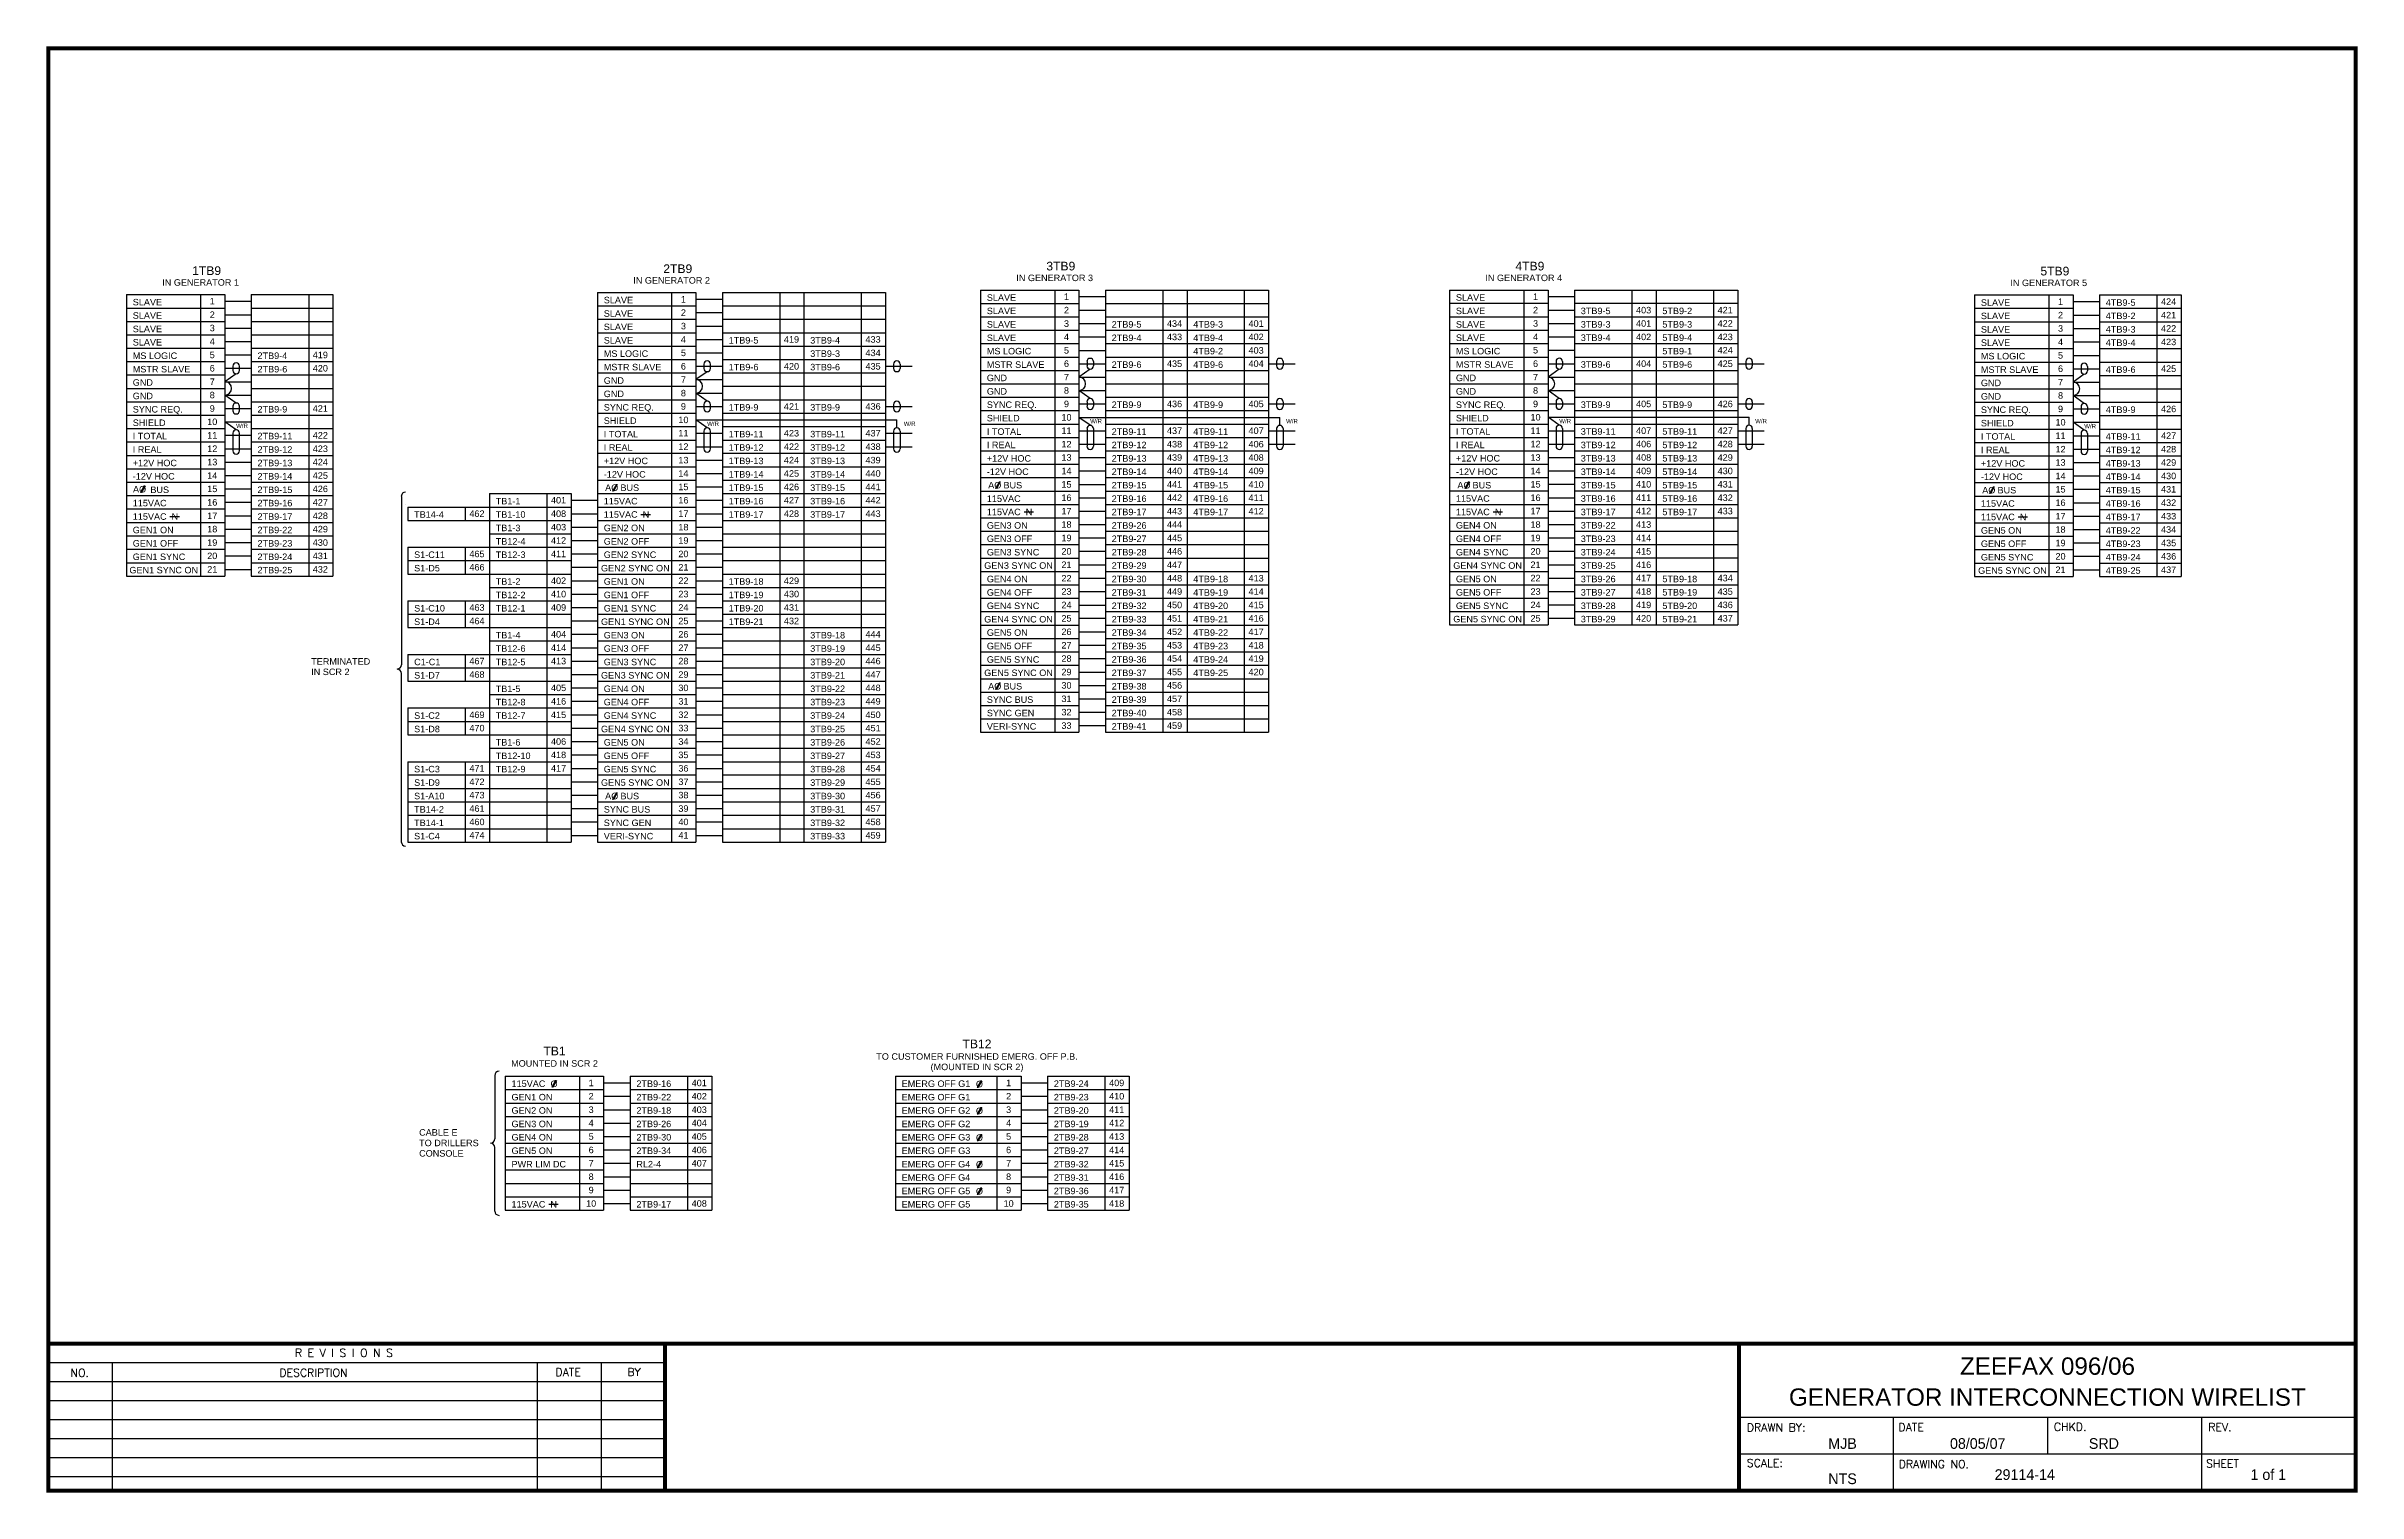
# Model space of a CAD drawing. Extents: x 1.7 to 18.3, y -1.6 to 8.8.
import ezdxf
from ezdxf.enums import TextEntityAlignment as Align

# ---------------------------------------------------------------- set-up
doc = ezdxf.new("R2010")
doc.units = 0
doc.header["$MEASUREMENT"] = 0
doc.layers.get('0').update_dxf_attribs({"linetype": 'CONTINUOUS'})
doc.layers.add('DRAWING', color=7, linetype='CONTINUOUS')
doc.styles.add('A1', font='A1.shx')
doc.styles.add('ROMAND', font='ROMAND.shx')
doc.styles.get("Standard").update_dxf_attribs({"font": 'ARIAL.TTF'})

msp = doc.modelspace()

# ---------------------------------------------------------------- texts
at = {"color": 7}
for s, height, style, p in [('R E V I S I O N S', 0.05763, 'ROMAND', (3.457, -0.643)), ('NO.', 0.0576, 'ROMAND', (1.839, -0.787)), ('DESCRIPTION', 0.05763, 'ROMAND', (3.345, -0.786)), ('DATE', 0.0576, 'ROMAND', (5.335, -0.782)), ('BY', 0.0576, 'ROMAND', (5.853, -0.781)), ('DRAWN BY:', 0.0576, 'ROMAND', (13.922, -1.181)), ('DATE', 0.0576, 'ROMAND', (15.015, -1.179)), ('CHKD.', 0.0576, 'ROMAND', (16.135, -1.176)), ('REV.', 0.0576, 'ROMAND', (17.248, -1.178)), ('MJB', 0.0769, 'A1', (14.509, -1.306)), ('08/05/07', 0.0769, 'A1', (15.386, -1.306)), ('SRD', 0.0769, 'A1', (16.387, -1.306)), ('SCALE:', 0.0576, 'ROMAND', (13.922, -1.437)), ('NTS', 0.0769, 'A1', (14.509, -1.56)), ('DRAWING NO.', 0.05763, 'ROMAND', (15.017, -1.445)), ('29114-14', 0.0769, 'A1', (15.708, -1.53)), ('SHEET', 0.0576, 'ROMAND', (17.232, -1.441)), ('1 of 1', 0.0769, 'A1', (17.552, -1.53))]:
    msp.add_text(s, height=height, dxfattribs=dict(at, style=style)).set_placement(p)
at = {"layer": 'DRAWING', "color": 7}
for s, height, p in [('1TB9', 0.0625, (2.716, 7.153)), ('2TB9', 0.0625, (6.112, 7.167)), ('3TB9', 0.0625, (8.873, 7.186)), ('4TB9', 0.0625, (12.254, 7.186)), ('5TB9', 0.0625, (16.038, 7.15)), ('SLAVE', 0.0469, (8.444, 6.967)), ('SLAVE', 0.0469, (11.825, 6.968)), ('SLAVE', 0.0469, (2.288, 6.934)), ('SLAVE', 0.0469, (2.288, 6.838)), ('SLAVE', 0.0469, (5.683, 6.949)), ('SLAVE', 0.0469, (5.683, 6.852)), ('SLAVE', 0.0469, (8.444, 6.871)), ('SLAVE', 0.0469, (11.825, 6.871)), ('3TB9-5', 0.0469, (12.725, 6.871)), ('5TB9-2', 0.0469, (13.313, 6.871)), ('SLAVE', 0.0469, (15.609, 6.931)), ('SLAVE', 0.0469, (15.609, 6.835)), ('4TB9-5', 0.0469, (16.509, 6.931)), ('4TB9-2', 0.0469, (16.509, 6.835)), ('SLAVE', 0.0469, (2.288, 6.741)), ('SLAVE', 0.0469, (2.288, 6.645)), ('SLAVE', 0.0469, (5.683, 6.756)), ('SLAVE', 0.0469, (5.683, 6.659)), ('1TB9-5', 0.0469, (6.583, 6.659)), ('3TB9-4', 0.0469, (7.171, 6.659)), ('SLAVE', 0.0469, (8.444, 6.774)), ('SLAVE', 0.0469, (8.444, 6.677)), ('2TB9-5', 0.0469, (9.344, 6.774)), ('2TB9-4', 0.0469, (9.344, 6.677)), ('4TB9-3', 0.0469, (9.932, 6.774)), ('4TB9-4', 0.0469, (9.932, 6.677)), ('SLAVE', 0.0469, (11.825, 6.774)), ('SLAVE', 0.0469, (11.825, 6.678)), ('3TB9-3', 0.0469, (12.725, 6.774)), ('3TB9-4', 0.0469, (12.725, 6.678)), ('5TB9-3', 0.0469, (13.313, 6.774)), ('5TB9-4', 0.0469, (13.313, 6.678)), ('SLAVE', 0.0469, (15.609, 6.738)), ('SLAVE', 0.0469, (15.609, 6.642)), ('4TB9-3', 0.0469, (16.509, 6.738)), ('4TB9-4', 0.0469, (16.509, 6.642)), ('MS LOGIC', 0.0469, (2.288, 6.548)), ('MSTR SLAVE', 0.0469, (2.288, 6.451)), ('2TB9-4', 0.0469, (3.187, 6.548)), ('2TB9-6', 0.0469, (3.187, 6.451)), ('MS LOGIC', 0.0469, (5.683, 6.563)), ('MSTR SLAVE', 0.0469, (5.683, 6.466)), ('1TB9-6', 0.0469, (6.583, 6.466)), ('3TB9-3', 0.0469, (7.171, 6.563)), ('3TB9-6', 0.0469, (7.171, 6.466)), ('MS LOGIC', 0.0469, (8.444, 6.581)), ('MSTR SLAVE', 0.0469, (8.444, 6.484)), ('2TB9-6', 0.0469, (9.344, 6.484)), ('4TB9-2', 0.0469, (9.932, 6.581)), ('4TB9-6', 0.0469, (9.932, 6.484)), ('MS LOGIC', 0.0469, (11.825, 6.581)), ('MSTR SLAVE', 0.0469, (11.825, 6.485)), ('3TB9-6', 0.0469, (12.725, 6.485)), ('5TB9-1', 0.0469, (13.313, 6.581)), ('5TB9-6', 0.0469, (13.313, 6.485)), ('MS LOGIC', 0.0469, (15.609, 6.545)), ('GND', 0.0469, (2.288, 6.355)), ('GND', 0.0469, (5.683, 6.369)), ('GND', 0.0469, (8.444, 6.388)), ('GND', 0.0469, (8.444, 6.291)), ('GND', 0.0469, (11.825, 6.388)), ('GND', 0.0469, (11.825, 6.291)), ('GND', 0.0469, (15.609, 6.352)), ('MSTR SLAVE', 0.0469, (15.609, 6.448)), ('4TB9-6', 0.0469, (16.509, 6.448)), ('GND', 0.0469, (2.288, 6.258)), ('SYNC REQ.', 0.0469, (2.288, 6.162)), ('2TB9-9', 0.0469, (3.187, 6.162)), ('GND', 0.0469, (5.683, 6.273)), ('SYNC REQ.', 0.0469, (5.683, 6.176)), ('1TB9-9', 0.0469, (6.583, 6.176)), ('3TB9-9', 0.0469, (7.171, 6.176)), ('SYNC REQ.', 0.0469, (8.444, 6.195)), ('2TB9-9', 0.0469, (9.344, 6.195)), ('4TB9-9', 0.0469, (9.932, 6.195)), ('SYNC REQ.', 0.0469, (11.825, 6.195)), ('3TB9-9', 0.0469, (12.725, 6.195)), ('5TB9-9', 0.0469, (13.313, 6.195)), ('GND', 0.0469, (15.609, 6.255)), ('SYNC REQ.', 0.0469, (15.609, 6.159)), ('4TB9-9', 0.0469, (16.509, 6.159)), ('SHIELD', 0.0469, (2.288, 6.065)), ('I TOTAL', 0.0469, (2.288, 5.969)), ('W/R', 0.0312, (3.033, 6.051)), ('2TB9-11', 0.0469, (3.187, 5.969)), ('SHIELD', 0.0469, (5.683, 6.08)), ('I TOTAL', 0.0469, (5.683, 5.983)), ('W/R', 0.0312, (6.428, 6.066)), ('1TB9-11', 0.0469, (6.583, 5.983)), ('3TB9-11', 0.0469, (7.171, 5.983)), ('W/R', 0.0312, (7.845, 6.066)), ('SHIELD', 0.0469, (8.444, 6.098)), ('I TOTAL', 0.0469, (8.444, 6.001)), ('W/R', 0.0312, (9.189, 6.084)), ('2TB9-11', 0.0469, (9.344, 6.001)), ('4TB9-11', 0.0469, (9.932, 6.001)), ('W/R', 0.0312, (10.601, 6.084)), ('SHIELD', 0.0469, (11.825, 6.098)), ('I TOTAL', 0.0469, (11.825, 6.002)), ('W/R', 0.0312, (12.57, 6.085)), ('3TB9-11', 0.0469, (12.725, 6.002)), ('5TB9-11', 0.0469, (13.313, 6.002)), ('W/R', 0.0312, (13.982, 6.085)), ('SHIELD', 0.0469, (15.609, 6.062)), ('I TOTAL', 0.0469, (15.609, 5.966)), ('W/R', 0.0312, (16.354, 6.048)), ('4TB9-11', 0.0469, (16.509, 5.966)), ('I REAL', 0.0469, (2.288, 5.872)), ('2TB9-12', 0.0469, (3.187, 5.872)), ('+12V HOC', 0.0469, (5.683, 5.79)), ('I REAL', 0.0469, (5.683, 5.887)), ('1TB9-12', 0.0469, (6.583, 5.887)), ('1TB9-13', 0.0469, (6.583, 5.79)), ('3TB9-12', 0.0469, (7.171, 5.887)), ('3TB9-13', 0.0469, (7.171, 5.79)), ('+12V HOC', 0.0469, (8.444, 5.808)), ('I REAL', 0.0469, (8.444, 5.905)), ('2TB9-12', 0.0469, (9.344, 5.905)), ('2TB9-13', 0.0469, (9.344, 5.808)), ('4TB9-12', 0.0469, (9.932, 5.905)), ('4TB9-13', 0.0469, (9.932, 5.808)), ('+12V HOC', 0.0469, (11.825, 5.809)), ('I REAL', 0.0469, (11.825, 5.905)), ('3TB9-12', 0.0469, (12.725, 5.905)), ('3TB9-13', 0.0469, (12.725, 5.809)), ('5TB9-12', 0.0469, (13.313, 5.905)), ('5TB9-13', 0.0469, (13.313, 5.809)), ('I REAL', 0.0469, (15.609, 5.869)), ('4TB9-12', 0.0469, (16.509, 5.869)), ('+12V HOC', 0.0469, (2.288, 5.775)), ('-12V HOC', 0.0469, (2.288, 5.679)), ('2TB9-13', 0.0469, (3.187, 5.775)), ('2TB9-14', 0.0469, (3.187, 5.679)), ('-12V HOC', 0.0469, (5.683, 5.693)), ('1TB9-14', 0.0469, (6.583, 5.693)), ('3TB9-14', 0.0469, (7.171, 5.693)), ('-12V HOC', 0.0469, (8.444, 5.712)), ('2TB9-14', 0.0469, (9.344, 5.712)), ('4TB9-14', 0.0469, (9.932, 5.712)), ('-12V HOC', 0.0469, (11.825, 5.712)), ('3TB9-14', 0.0469, (12.725, 5.712)), ('5TB9-14', 0.0469, (13.313, 5.712)), ('+12V HOC', 0.0469, (15.609, 5.772)), ('-12V HOC', 0.0469, (15.609, 5.676)), ('4TB9-13', 0.0469, (16.509, 5.772)), ('4TB9-14', 0.0469, (16.509, 5.676)), ('115VAC', 0.0469, (2.288, 5.486)), ('BUS', 0.0469, (2.415, 5.582)), ('2TB9-15', 0.0469, (3.187, 5.582)), ('2TB9-16', 0.0469, (3.187, 5.486)), ('TB1-1', 0.0469, (4.904, 5.5)), ('115VAC', 0.0469, (5.683, 5.5)), ('BUS', 0.0469, (5.803, 5.597)), ('1TB9-15', 0.0469, (6.583, 5.597)), ('1TB9-16', 0.0469, (6.583, 5.5)), ('3TB9-15', 0.0469, (7.171, 5.597)), ('3TB9-16', 0.0469, (7.171, 5.5)), ('115VAC', 0.0469, (8.444, 5.518)), ('BUS', 0.0469, (8.564, 5.615)), ('2TB9-15', 0.0469, (9.344, 5.615)), ('2TB9-16', 0.0469, (9.344, 5.518)), ('4TB9-15', 0.0469, (9.932, 5.615)), ('4TB9-16', 0.0469, (9.932, 5.518)), ('115VAC', 0.0469, (11.825, 5.519)), ('BUS', 0.0469, (11.945, 5.615)), ('3TB9-15', 0.0469, (12.725, 5.615)), ('3TB9-16', 0.0469, (12.725, 5.519)), ('5TB9-15', 0.0469, (13.313, 5.615)), ('5TB9-16', 0.0469, (13.313, 5.519)), ('115VAC', 0.0469, (15.609, 5.483)), ('BUS', 0.0469, (15.729, 5.579)), ('4TB9-15', 0.0469, (16.509, 5.579)), ('4TB9-16', 0.0469, (16.509, 5.483)), ('GEN1 ON', 0.0469, (2.288, 5.292)), ('115VAC  N', 0.0469, (2.288, 5.389)), ('2TB9-17', 0.0469, (3.187, 5.389)), ('2TB9-22', 0.0469, (3.187, 5.292)), ('TB14-4', 0.0469, (4.316, 5.404)), ('TB1-10', 0.0469, (4.904, 5.404)), ('TB1-3', 0.0469, (4.904, 5.307)), ('GEN2 ON', 0.0469, (5.683, 5.307)), ('115VAC  N', 0.0469, (5.683, 5.404)), ('1TB9-17', 0.0469, (6.583, 5.404)), ('3TB9-17', 0.0469, (7.171, 5.404)), ('GEN3 ON', 0.0469, (8.444, 5.325)), ('115VAC  N', 0.0469, (8.444, 5.422)), ('2TB9-17', 0.0469, (9.344, 5.422)), ('2TB9-26', 0.0469, (9.344, 5.325)), ('4TB9-17', 0.0469, (9.932, 5.422)), ('GEN4 ON', 0.0469, (11.825, 5.326)), ('115VAC  N', 0.0469, (11.825, 5.422)), ('3TB9-17', 0.0469, (12.725, 5.422)), ('3TB9-22', 0.0469, (12.725, 5.326)), ('5TB9-17', 0.0469, (13.313, 5.422)), ('GEN5 ON', 0.0469, (15.609, 5.289)), ('115VAC  N', 0.0469, (15.609, 5.386)), ('4TB9-17', 0.0469, (16.509, 5.386)), ('4TB9-22', 0.0469, (16.509, 5.289)), ('GEN1 OFF', 0.0469, (2.288, 5.196)), ('2TB9-23', 0.0469, (3.187, 5.196)), ('TB12-4', 0.0469, (4.904, 5.21)), ('GEN2 OFF', 0.0469, (5.683, 5.21)), ('GEN3 OFF', 0.0469, (8.444, 5.229)), ('GEN3 SYNC', 0.0469, (8.444, 5.132)), ('2TB9-27', 0.0469, (9.344, 5.229)), ('2TB9-28', 0.0469, (9.344, 5.132)), ('GEN4 OFF', 0.0469, (11.825, 5.229)), ('GEN4 SYNC', 0.0469, (11.825, 5.132)), ('3TB9-23', 0.0469, (12.725, 5.229)), ('3TB9-24', 0.0469, (12.725, 5.132)), ('GEN5 OFF', 0.0469, (15.609, 5.193)), ('4TB9-23', 0.0469, (16.509, 5.193)), ('GEN1 SYNC ON', 0.04688, (2.264, 5.003)), ('GEN1 SYNC', 0.0469, (2.288, 5.099)), ('2TB9-24', 0.0469, (3.187, 5.099)), ('2TB9-25', 0.0469, (3.187, 5.003)), ('S1-C11', 0.0469, (4.316, 5.114)), ('S1-D5', 0.0469, (4.316, 5.017)), ('TB12-3', 0.0469, (4.904, 5.114)), ('GEN2 SYNC ON', 0.04688, (5.663, 5.017)), ('GEN2 SYNC', 0.0469, (5.683, 5.114)), ('GEN3 SYNC ON', 0.04688, (8.425, 5.036)), ('2TB9-29', 0.0469, (9.344, 5.036)), ('GEN4 SYNC ON', 0.04688, (11.806, 5.036)), ('3TB9-25', 0.0469, (12.725, 5.036)), ('GEN5 SYNC ON', 0.04688, (15.589, 5)), ('GEN5 SYNC', 0.0469, (15.609, 5.096)), ('4TB9-24', 0.0469, (16.509, 5.096)), ('4TB9-25', 0.0469, (16.509, 5)), ('TB1-2', 0.0469, (4.904, 4.921)), ('TB12-2', 0.0469, (4.904, 4.824)), ('GEN1 ON', 0.0469, (5.683, 4.921)), ('GEN1 OFF', 0.0469, (5.683, 4.824)), ('1TB9-18', 0.0469, (6.583, 4.921)), ('1TB9-19', 0.0469, (6.583, 4.824)), ('GEN4 ON', 0.0469, (8.444, 4.939)), ('GEN4 OFF', 0.0469, (8.444, 4.842)), ('2TB9-30', 0.0469, (9.344, 4.939)), ('2TB9-31', 0.0469, (9.344, 4.842)), ('4TB9-18', 0.0469, (9.932, 4.939)), ('4TB9-19', 0.0469, (9.932, 4.842)), ('GEN5 ON', 0.0469, (11.825, 4.939)), ('GEN5 OFF', 0.0469, (11.825, 4.843)), ('3TB9-26', 0.0469, (12.725, 4.939)), ('3TB9-27', 0.0469, (12.725, 4.843)), ('5TB9-18', 0.0469, (13.313, 4.939)), ('5TB9-19', 0.0469, (13.313, 4.843)), ('S1-C10', 0.0469, (4.316, 4.728)), ('S1-D4', 0.0469, (4.316, 4.631)), ('TB12-1', 0.0469, (4.904, 4.728)), ('GEN1 SYNC ON', 0.04688, (5.663, 4.631)), ('GEN1 SYNC', 0.0469, (5.683, 4.728)), ('1TB9-20', 0.0469, (6.583, 4.728)), ('1TB9-21', 0.0469, (6.583, 4.631)), ('GEN4 SYNC ON', 0.04688, (8.425, 4.649)), ('GEN4 SYNC', 0.0469, (8.444, 4.746)), ('2TB9-32', 0.0469, (9.344, 4.746)), ('2TB9-33', 0.0469, (9.344, 4.649)), ('4TB9-20', 0.0469, (9.932, 4.746)), ('4TB9-21', 0.0469, (9.932, 4.649)), ('GEN5 SYNC ON', 0.04688, (11.806, 4.65)), ('GEN5 SYNC', 0.0469, (11.825, 4.746)), ('3TB9-28', 0.0469, (12.725, 4.746)), ('3TB9-29', 0.0469, (12.725, 4.65)), ('5TB9-20', 0.0469, (13.313, 4.746)), ('5TB9-21', 0.0469, (13.313, 4.65)), ('TB1-4', 0.0469, (4.904, 4.534)), ('GEN3 ON', 0.0469, (5.683, 4.534)), ('3TB9-18', 0.0469, (7.171, 4.534)), ('GEN5 ON', 0.0469, (8.444, 4.553)), ('GEN5 OFF', 0.0469, (8.444, 4.456)), ('2TB9-34', 0.0469, (9.344, 4.553)), ('2TB9-35', 0.0469, (9.344, 4.456)), ('4TB9-22', 0.0469, (9.932, 4.553)), ('4TB9-23', 0.0469, (9.932, 4.456)), ('TERMINATED', 0.0469, (3.574, 4.345)), ('C1-C1', 0.0469, (4.316, 4.341)), ('TB12-6', 0.0469, (4.904, 4.438)), ('TB12-5', 0.0469, (4.904, 4.341)), ('GEN3 OFF', 0.0469, (5.683, 4.438)), ('GEN3 SYNC', 0.0469, (5.683, 4.341)), ('3TB9-19', 0.0469, (7.171, 4.438)), ('3TB9-20', 0.0469, (7.171, 4.341)), ('GEN5 SYNC', 0.0469, (8.444, 4.359)), ('2TB9-36', 0.0469, (9.344, 4.359)), ('4TB9-24', 0.0469, (9.932, 4.359)), ('IN SCR 2', 0.0469, (3.574, 4.27)), ('S1-D7', 0.0469, (4.316, 4.245)), ('TB1-5', 0.0469, (4.904, 4.148)), ('GEN3 SYNC ON', 0.04688, (5.663, 4.245)), ('GEN4 ON', 0.0469, (5.683, 4.148)), ('3TB9-21', 0.0469, (7.171, 4.245)), ('3TB9-22', 0.0469, (7.171, 4.148)), ('GEN5 SYNC ON', 0.04688, (8.425, 4.263)), ('BUS', 0.0469, (8.564, 4.166)), ('2TB9-37', 0.0469, (9.344, 4.263)), ('2TB9-38', 0.0469, (9.344, 4.166)), ('4TB9-25', 0.0469, (9.932, 4.263)), ('S1-C2', 0.0469, (4.316, 3.955)), ('TB12-8', 0.0469, (4.904, 4.052)), ('TB12-7', 0.0469, (4.904, 3.955)), ('GEN4 OFF', 0.0469, (5.683, 4.052)), ('GEN4 SYNC', 0.0469, (5.683, 3.955)), ('3TB9-23', 0.0469, (7.171, 4.052)), ('3TB9-24', 0.0469, (7.171, 3.955)), ('SYNC BUS', 0.0469, (8.444, 4.07)), ('SYNC GEN', 0.0469, (8.444, 3.973)), ('2TB9-39', 0.0469, (9.344, 4.07)), ('2TB9-40', 0.0469, (9.344, 3.973)), ('S1-D8', 0.0469, (4.316, 3.858)), ('GEN4 SYNC ON', 0.04688, (5.663, 3.858)), ('3TB9-25', 0.0469, (7.171, 3.858)), ('VERI-SYNC', 0.0469, (8.444, 3.877)), ('2TB9-41', 0.0469, (9.344, 3.877)), ('TB1-6', 0.0469, (4.904, 3.762)), ('TB12-10', 0.0469, (4.904, 3.665)), ('GEN5 ON', 0.0469, (5.683, 3.762)), ('GEN5 OFF', 0.0469, (5.683, 3.665)), ('3TB9-26', 0.0469, (7.171, 3.762)), ('3TB9-27', 0.0469, (7.171, 3.665)), ('S1-C3', 0.0469, (4.316, 3.569)), ('S1-D9', 0.0469, (4.316, 3.472)), ('TB12-9', 0.0469, (4.904, 3.569)), ('GEN5 SYNC ON', 0.04688, (5.663, 3.472)), ('GEN5 SYNC', 0.0469, (5.683, 3.569)), ('3TB9-28', 0.0469, (7.171, 3.569)), ('3TB9-29', 0.0469, (7.171, 3.472)), ('S1-A10', 0.0469, (4.316, 3.375)), ('BUS', 0.0469, (5.803, 3.375)), ('3TB9-30', 0.0469, (7.171, 3.375)), ('TB14-2', 0.0469, (4.316, 3.279)), ('TB14-1', 0.0469, (4.316, 3.182)), ('SYNC BUS', 0.0469, (5.683, 3.279)), ('SYNC GEN', 0.0469, (5.683, 3.182)), ('3TB9-31', 0.0469, (7.171, 3.279)), ('3TB9-32', 0.0469, (7.171, 3.182)), ('S1-C4', 0.0469, (4.316, 3.086)), ('VERI-SYNC', 0.0469, (5.683, 3.086)), ('3TB9-33', 0.0469, (7.171, 3.086)), ('115VAC', 0.0469, (5.018, 1.302)), ('2TB9-16', 0.0469, (5.918, 1.302)), ('EMERG OFF G1', 0.04688, (7.83, 1.302)), ('2TB9-24', 0.0469, (8.927, 1.302)), ('GEN1 ON', 0.0469, (5.018, 1.205)), ('2TB9-22', 0.0469, (5.918, 1.205)), ('EMERG OFF G1', 0.04688, (7.83, 1.205)), ('2TB9-23', 0.0469, (8.927, 1.205)), ('GEN2 ON', 0.0469, (5.018, 1.109)), ('GEN3 ON', 0.0469, (5.018, 1.012)), ('2TB9-18', 0.0469, (5.918, 1.109)), ('2TB9-26', 0.0469, (5.918, 1.012)), ('EMERG OFF G2', 0.04688, (7.83, 1.109)), ('EMERG OFF G2', 0.04688, (7.83, 1.012)), ('2TB9-20', 0.0469, (8.927, 1.109)), ('2TB9-19', 0.0469, (8.927, 1.012)), ('TO DRILLERS', 0.04688, (4.352, 0.875)), ('CABLE E', 0.0469, (4.352, 0.951)), ('CONSOLE', 0.0469, (4.352, 0.8)), ('GEN4 ON', 0.0469, (5.018, 0.916)), ('GEN5 ON', 0.0469, (5.018, 0.819)), ('2TB9-30', 0.0469, (5.918, 0.916)), ('2TB9-34', 0.0469, (5.918, 0.819)), ('EMERG OFF G3', 0.04688, (7.83, 0.916)), ('EMERG OFF G3', 0.04688, (7.83, 0.819)), ('2TB9-28', 0.0469, (8.927, 0.916)), ('2TB9-27', 0.0469, (8.927, 0.819)), ('PWR LIM DC', 0.0469, (5.018, 0.722)), ('RL2-4', 0.0469, (5.918, 0.722)), ('EMERG OFF G4', 0.04688, (7.83, 0.722)), ('EMERG OFF G4', 0.04688, (7.83, 0.626)), ('2TB9-32', 0.0469, (8.927, 0.722)), ('2TB9-31', 0.0469, (8.927, 0.626)), ('EMERG OFF G5', 0.04688, (7.83, 0.529)), ('2TB9-36', 0.0469, (8.927, 0.529)), ('115VAC  N', 0.0469, (5.018, 0.433)), ('2TB9-17', 0.0469, (5.918, 0.433)), ('EMERG OFF G5', 0.04688, (7.83, 0.433)), ('2TB9-35', 0.0469, (8.927, 0.433))]:
    msp.add_text(s, height=height, dxfattribs=at).set_placement(p)
for s, height, p in [('IN GENERATOR 1', 0.04688, (2.777, 7.076)), ('IN GENERATOR 2', 0.04688, (6.172, 7.091)), ('IN GENERATOR 3', 0.04688, (8.933, 7.109)), ('IN GENERATOR 4', 0.04688, (12.314, 7.109)), ('IN GENERATOR 5', 0.04688, (16.098, 7.073)), ('TB1', 0.0625, (5.328, 1.53)), ('TO CUSTOMER FURNISHED EMERG. OFF P.B.', 0.04688, (8.373, 1.498)), ('TB12', 0.0625, (8.373, 1.581)), ('MOUNTED IN SCR 2', 0.04688, (5.328, 1.448)), ('(MOUNTED IN SCR 2)', 0.04688, (8.373, 1.423))]:
    msp.add_text(s, height=height, dxfattribs=at).set_placement(p, align=Align.CENTER)
for s, p in [('1', (6.257, 6.978)), ('1', (9.018, 6.997)), ('1', (12.399, 6.997)), ('2', (2.861, 6.867)), ('1', (2.861, 6.964)), ('2', (6.257, 6.882)), ('2', (9.018, 6.9)), ('2', (12.399, 6.9)), ('403', (13.178, 6.9)), ('421', (13.766, 6.9)), ('2', (16.183, 6.864)), ('1', (16.183, 6.961)), ('424', (16.962, 6.961)), ('421', (16.962, 6.864)), ('4', (2.861, 6.674)), ('3', (2.861, 6.771)), ('4', (6.257, 6.689)), ('3', (6.257, 6.785)), ('419', (7.036, 6.689)), ('433', (7.624, 6.689)), ('4', (9.018, 6.707)), ('3', (9.018, 6.803)), ('434', (9.797, 6.803)), ('433', (9.797, 6.707)), ('401', (10.385, 6.803)), ('402', (10.385, 6.707)), ('4', (12.399, 6.707)), ('3', (12.399, 6.804)), ('401', (13.178, 6.804)), ('402', (13.178, 6.707)), ('422', (13.766, 6.804)), ('423', (13.766, 6.707)), ('4', (16.183, 6.671)), ('3', (16.183, 6.768)), ('422', (16.962, 6.768)), ('423', (16.962, 6.671)), ('5', (2.861, 6.577)), ('6', (2.861, 6.481)), ('419', (3.64, 6.577)), ('420', (3.64, 6.481)), ('5', (6.257, 6.592)), ('6', (6.257, 6.495)), ('420', (7.036, 6.495)), ('434', (7.624, 6.592)), ('435', (7.624, 6.495)), ('5', (9.018, 6.61)), ('6', (9.018, 6.514)), ('435', (9.797, 6.514)), ('403', (10.385, 6.61)), ('404', (10.385, 6.514)), ('5', (12.399, 6.611)), ('6', (12.399, 6.514)), ('404', (13.178, 6.514)), ('424', (13.766, 6.611)), ('425', (13.766, 6.514)), ('5', (16.183, 6.574)), ('6', (16.183, 6.478)), ('425', (16.962, 6.478)), ('7', (2.861, 6.384)), ('7', (6.257, 6.399)), ('8', (9.018, 6.321)), ('7', (9.018, 6.417)), ('7', (12.399, 6.417)), ('8', (12.399, 6.321)), ('7', (16.183, 6.381)), ('8', (2.861, 6.288)), ('9', (2.861, 6.191)), ('421', (3.64, 6.191)), ('8', (6.257, 6.302)), ('9', (6.257, 6.206)), ('421', (7.036, 6.206)), ('436', (7.624, 6.206)), ('9', (9.018, 6.224)), ('436', (9.797, 6.224)), ('405', (10.385, 6.224)), ('9', (12.399, 6.224)), ('405', (13.178, 6.224)), ('426', (13.766, 6.224)), ('8', (16.183, 6.285)), ('9', (16.183, 6.188)), ('426', (16.962, 6.188)), ('10', (2.861, 6.095)), ('11', (2.861, 5.998)), ('422', (3.64, 5.998)), ('10', (6.257, 6.109)), ('11', (6.257, 6.013)), ('423', (7.036, 6.013)), ('437', (7.624, 6.013)), ('10', (9.018, 6.127)), ('11', (9.018, 6.031)), ('437', (9.797, 6.031)), ('407', (10.385, 6.031)), ('10', (12.399, 6.128)), ('11', (12.399, 6.031)), ('407', (13.178, 6.031)), ('427', (13.766, 6.031)), ('10', (16.183, 6.092)), ('11', (16.183, 5.995)), ('427', (16.962, 5.995)), ('12', (2.861, 5.901)), ('423', (3.64, 5.901)), ('12', (6.257, 5.916)), ('13', (6.257, 5.819)), ('422', (7.036, 5.916)), ('424', (7.036, 5.819)), ('438', (7.624, 5.916)), ('439', (7.624, 5.819)), ('12', (9.018, 5.934)), ('13', (9.018, 5.838)), ('438', (9.797, 5.934)), ('439', (9.797, 5.838)), ('406', (10.385, 5.934)), ('408', (10.385, 5.838)), ('12', (12.399, 5.935)), ('13', (12.399, 5.838)), ('406', (13.178, 5.935)), ('408', (13.178, 5.838)), ('428', (13.766, 5.935)), ('429', (13.766, 5.838)), ('12', (16.183, 5.898)), ('428', (16.962, 5.898)), ('13', (2.861, 5.805)), ('14', (2.861, 5.708)), ('424', (3.64, 5.805)), ('425', (3.64, 5.708)), ('14', (6.257, 5.723)), ('425', (7.036, 5.723)), ('440', (7.624, 5.723)), ('14', (9.018, 5.741)), ('15', (9.018, 5.644)), ('440', (9.797, 5.741)), ('441', (9.797, 5.644)), ('409', (10.385, 5.741)), ('410', (10.385, 5.644)), ('14', (12.399, 5.741)), ('15', (12.399, 5.645)), ('409', (13.178, 5.741)), ('410', (13.178, 5.645)), ('430', (13.766, 5.741)), ('431', (13.766, 5.645)), ('13', (16.183, 5.802)), ('14', (16.183, 5.705)), ('429', (16.962, 5.802)), ('430', (16.962, 5.705)), ('15', (2.861, 5.612)), ('16', (2.861, 5.515)), ('426', (3.64, 5.612)), ('427', (3.64, 5.515)), ('401', (5.357, 5.53)), ('15', (6.257, 5.626)), ('16', (6.257, 5.53)), ('426', (7.036, 5.626)), ('427', (7.036, 5.53)), ('441', (7.624, 5.626)), ('442', (7.624, 5.53)), ('16', (9.018, 5.548)), ('442', (9.797, 5.548)), ('411', (10.385, 5.548)), ('16', (12.399, 5.548)), ('411', (13.178, 5.548)), ('432', (13.766, 5.548)), ('15', (16.183, 5.609)), ('16', (16.183, 5.512)), ('431', (16.962, 5.609)), ('432', (16.962, 5.512)), ('17', (2.861, 5.418)), ('18', (2.861, 5.322)), ('428', (3.64, 5.418)), ('429', (3.64, 5.322)), ('462', (4.769, 5.433)), ('408', (5.357, 5.433)), ('403', (5.357, 5.336)), ('17', (6.257, 5.433)), ('18', (6.257, 5.336)), ('428', (7.036, 5.433)), ('443', (7.624, 5.433)), ('17', (9.018, 5.451)), ('18', (9.018, 5.355)), ('443', (9.797, 5.451)), ('444', (9.797, 5.355)), ('412', (10.385, 5.451)), ('17', (12.399, 5.452)), ('18', (12.399, 5.355)), ('412', (13.178, 5.452)), ('413', (13.178, 5.355)), ('433', (13.766, 5.452)), ('17', (16.183, 5.415)), ('18', (16.183, 5.319)), ('433', (16.962, 5.415)), ('434', (16.962, 5.319)), ('19', (2.861, 5.225)), ('430', (3.64, 5.225)), ('465', (4.769, 5.143)), ('412', (5.357, 5.24)), ('411', (5.357, 5.143)), ('20', (6.257, 5.143)), ('19', (6.257, 5.24)), ('20', (9.018, 5.162)), ('19', (9.018, 5.258)), ('445', (9.797, 5.258)), ('446', (9.797, 5.162)), ('20', (12.399, 5.162)), ('19', (12.399, 5.258)), ('414', (13.178, 5.258)), ('415', (13.178, 5.162)), ('19', (16.183, 5.222)), ('435', (16.962, 5.222)), ('20', (2.861, 5.129)), ('21', (2.861, 5.032)), ('431', (3.64, 5.129)), ('432', (3.64, 5.032)), ('466', (4.769, 5.047)), ('21', (6.257, 5.047)), ('21', (9.018, 5.065)), ('447', (9.797, 5.065)), ('21', (12.399, 5.065)), ('416', (13.178, 5.065)), ('20', (16.183, 5.126)), ('21', (16.183, 5.029)), ('436', (16.962, 5.126)), ('437', (16.962, 5.029)), ('402', (5.357, 4.95)), ('410', (5.357, 4.854)), ('22', (6.257, 4.95)), ('23', (6.257, 4.854)), ('429', (7.036, 4.95)), ('430', (7.036, 4.854)), ('22', (9.018, 4.968)), ('23', (9.018, 4.872)), ('448', (9.797, 4.968)), ('449', (9.797, 4.872)), ('413', (10.385, 4.968)), ('414', (10.385, 4.872)), ('22', (12.399, 4.969)), ('23', (12.399, 4.872)), ('417', (13.178, 4.969)), ('418', (13.178, 4.872)), ('434', (13.766, 4.969)), ('435', (13.766, 4.872)), ('463', (4.769, 4.757)), ('464', (4.769, 4.66)), ('409', (5.357, 4.757)), ('24', (6.257, 4.757)), ('25', (6.257, 4.66)), ('431', (7.036, 4.757)), ('432', (7.036, 4.66)), ('24', (9.018, 4.775)), ('25', (9.018, 4.679)), ('450', (9.797, 4.775)), ('451', (9.797, 4.679)), ('415', (10.385, 4.775)), ('416', (10.385, 4.679)), ('24', (12.399, 4.776)), ('25', (12.399, 4.679)), ('419', (13.178, 4.776)), ('420', (13.178, 4.679)), ('436', (13.766, 4.776)), ('437', (13.766, 4.679)), ('404', (5.357, 4.564)), ('26', (6.257, 4.564)), ('444', (7.624, 4.564)), ('26', (9.018, 4.582)), ('27', (9.018, 4.485)), ('452', (9.797, 4.582)), ('453', (9.797, 4.485)), ('417', (10.385, 4.582)), ('418', (10.385, 4.485)), ('467', (4.769, 4.371)), ('414', (5.357, 4.467)), ('413', (5.357, 4.371)), ('27', (6.257, 4.467)), ('28', (6.257, 4.371)), ('445', (7.624, 4.467)), ('446', (7.624, 4.371)), ('28', (9.018, 4.389)), ('454', (9.797, 4.389)), ('419', (10.385, 4.389)), ('468', (4.769, 4.274)), ('405', (5.357, 4.178)), ('30', (6.257, 4.178)), ('29', (6.257, 4.274)), ('447', (7.624, 4.274)), ('448', (7.624, 4.178)), ('30', (9.018, 4.196)), ('29', (9.018, 4.292)), ('455', (9.797, 4.292)), ('456', (9.797, 4.196)), ('420', (10.385, 4.292)), ('469', (4.769, 3.984)), ('416', (5.357, 4.081)), ('415', (5.357, 3.984)), ('31', (6.257, 4.081)), ('32', (6.257, 3.984)), ('449', (7.624, 4.081)), ('450', (7.624, 3.984)), ('31', (9.018, 4.099)), ('32', (9.018, 4.003)), ('457', (9.797, 4.099)), ('458', (9.797, 4.003)), ('470', (4.769, 3.888)), ('33', (6.257, 3.888)), ('451', (7.624, 3.888)), ('33', (9.018, 3.906)), ('459', (9.797, 3.906)), ('406', (5.357, 3.791)), ('418', (5.357, 3.695)), ('34', (6.257, 3.791)), ('35', (6.257, 3.695)), ('452', (7.624, 3.791)), ('453', (7.624, 3.695)), ('471', (4.769, 3.598)), ('472', (4.769, 3.501)), ('417', (5.357, 3.598)), ('36', (6.257, 3.598)), ('37', (6.257, 3.501)), ('454', (7.624, 3.598)), ('455', (7.624, 3.501)), ('473', (4.769, 3.405)), ('461', (4.769, 3.308)), ('38', (6.257, 3.405)), ('39', (6.257, 3.308)), ('456', (7.624, 3.405)), ('460', (4.769, 3.212)), ('40', (6.257, 3.212)), ('457', (7.624, 3.308)), ('458', (7.624, 3.212)), ('474', (4.769, 3.115)), ('41', (6.257, 3.115)), ('459', (7.624, 3.115)), ('1', (5.592, 1.331)), ('401', (6.371, 1.331)), ('1', (8.601, 1.331)), ('409', (9.38, 1.331)), ('2', (5.592, 1.235)), ('402', (6.371, 1.235)), ('2', (8.601, 1.235)), ('410', (9.38, 1.235)), ('4', (5.592, 1.042)), ('3', (5.592, 1.138)), ('403', (6.371, 1.138)), ('404', (6.371, 1.042)), ('4', (8.601, 1.042)), ('3', (8.601, 1.138)), ('411', (9.38, 1.138)), ('412', (9.38, 1.042)), ('5', (5.592, 0.945)), ('6', (5.592, 0.848)), ('405', (6.371, 0.945)), ('406', (6.371, 0.848)), ('5', (8.601, 0.945)), ('6', (8.601, 0.848)), ('413', (9.38, 0.945)), ('414', (9.38, 0.848)), ('8', (5.592, 0.655)), ('7', (5.592, 0.752)), ('407', (6.371, 0.752)), ('7', (8.601, 0.752)), ('8', (8.601, 0.655)), ('415', (9.38, 0.752)), ('416', (9.38, 0.655)), ('9', (5.592, 0.559)), ('9', (8.601, 0.559)), ('417', (9.38, 0.559)), ('10', (5.592, 0.462)), ('408', (6.371, 0.462)), ('10', (8.601, 0.462)), ('418', (9.38, 0.462))]:
    msp.add_text(s, height=0.0469, dxfattribs=at).set_placement(p, align=Align.MIDDLE_CENTER)
at = {"layer": 'DRAWING', "color": 7, "linetype": 'ByBlock'}
msp.add_text('ZEEFAX 096/06', height=0.125, dxfattribs=at).set_placement((16.089, -0.772), align=Align.CENTER)
msp.add_text('GENERATOR INTERCONNECTION WIRELIST', height=0.125, dxfattribs=at).set_placement((16.088, -0.933), align=Align.MIDDLE_CENTER)

# ---------------------------------------------------------------- blocks, each defined once
blk = doc.blocks.new('A_phase')
h = blk.add_hatch(color=256)
h.paths.add_polyline_path([(0.1, -0.033), (0.108, -0.033), (0.145, 0.031), (0.137, 0.031)], flags=16)
h.paths.add_polyline_path([(0.01, -0.05), (0.165, -0.05), (0.165, 0.047), (0.01, 0.047)], flags=9)
for p, q in [((0.137, 0.031), (0.1, -0.033)), ((0.145, 0.031), (0.108, -0.033)), ((0.137, 0.031), (0.145, 0.031)), ((0.108, -0.033), (0.1, -0.033))]:
    blk.add_line(p, q)
blk.add_text('AO', height=0.0625).set_placement((0.029, -0.032))
blk = doc.blocks.new('_phase_symbol')
h = blk.add_hatch(color=256)
h.paths.add_polyline_path([(0.018, -0.034), (0.026, -0.034), (0.063, 0.03), (0.055, 0.03)], flags=16)
h.paths.add_polyline_path([(-0.072, -0.05), (0.083, -0.05), (0.083, 0.047), (-0.072, 0.047)], flags=9)
for p, q in [((0.055, 0.03), (0.018, -0.034)), ((0.063, 0.03), (0.026, -0.034)), ((0.055, 0.03), (0.063, 0.03)), ((0.026, -0.034), (0.018, -0.034))]:
    blk.add_line(p, q)
blk.add_text('O', height=0.0625).set_placement((0.007, -0.033))

# ---------------------------------------------------------------- linework, layer by layer
at = {"color": 7}
for p, q in [((1.679, -0.548), (1.679, -1.608)), ((1.679, -0.684), (6.124, -0.684)), ((1.679, -0.821), (6.124, -0.821)), ((2.14, -0.684), (2.14, -1.608)), ((5.202, -0.684), (5.202, -1.608)), ((5.663, -0.684), (5.663, -1.608)), ((1.679, -0.958), (6.124, -0.958)), ((1.679, -1.095), (6.124, -1.095)), ((13.866, -1.078), (18.311, -1.078)), ((14.977, -1.078), (14.977, -1.608)), ((16.088, -1.078), (16.088, -1.343)), ((17.2, -1.078), (17.2, -1.608)), ((1.679, -1.232), (6.124, -1.232)), ((1.679, -1.369), (6.124, -1.369)), ((13.866, -1.343), (18.311, -1.343)), ((1.679, -1.506), (6.124, -1.506))]:
    msp.add_line(p, q, dxfattribs=at)
at = {"color": 7, "const_width": 0.0288}
msp.add_lwpolyline([(18.311, -1.608), (18.311, 8.787), (1.679, 8.787), (1.679, -1.608)], close=True, dxfattribs=at)
for points in [[(1.679, -0.548), (18.311, -0.548)], [(6.124, -0.548), (6.124, -1.608)], [(13.866, -1.608), (13.866, -0.548)]]:
    msp.add_lwpolyline(points, dxfattribs=at)
at = {"layer": 'DRAWING', "color": 7}
for p, q in [((2.243, 7.012), (2.243, 4.984)), ((2.243, 7.012), (2.952, 7.012)), ((2.777, 7.012), (2.777, 4.984)), ((2.952, 7.012), (2.952, 4.984)), ((3.142, 7.012), (3.142, 4.984)), ((3.142, 7.012), (3.731, 7.012)), ((3.556, 7.012), (3.556, 4.984)), ((3.731, 7.012), (3.731, 4.984)), ((5.638, 7.027), (5.638, 3.067)), ((5.638, 7.027), (6.347, 7.027)), ((6.172, 7.027), (6.172, 3.067)), ((6.347, 7.027), (6.347, 3.067)), ((6.538, 7.027), (6.538, 3.067)), ((6.538, 7.027), (7.714, 7.027)), ((6.951, 7.027), (6.951, 3.067)), ((7.126, 7.027), (7.126, 3.067)), ((7.539, 7.027), (7.539, 3.067)), ((7.714, 7.027), (7.714, 3.067)), ((8.399, 7.045), (8.399, 3.858)), ((8.399, 7.045), (9.108, 7.045)), ((8.933, 7.045), (8.933, 3.858)), ((9.108, 7.045), (9.108, 3.858)), ((9.299, 7.045), (9.299, 3.858)), ((9.299, 7.045), (10.475, 7.045)), ((9.712, 7.045), (9.712, 3.858)), ((9.887, 7.045), (9.887, 3.858)), ((10.3, 7.045), (10.3, 3.858)), ((10.475, 7.045), (10.475, 3.858)), ((11.78, 7.045), (11.78, 4.631)), ((11.78, 7.045), (12.489, 7.045)), ((12.314, 7.045), (12.314, 4.631)), ((12.489, 7.045), (12.489, 4.631)), ((12.68, 7.045), (12.68, 4.631)), ((12.68, 7.045), (13.856, 7.045)), ((13.093, 7.045), (13.093, 4.631)), ((13.268, 7.045), (13.268, 4.631)), ((13.681, 7.045), (13.681, 4.631)), ((13.856, 7.045), (13.856, 4.631)), ((15.564, 7.009), (15.564, 4.981)), ((15.564, 7.009), (16.273, 7.009)), ((16.098, 7.009), (16.098, 4.981)), ((16.273, 7.009), (16.273, 4.981)), ((16.463, 7.009), (16.463, 4.981)), ((16.463, 7.009), (17.052, 7.009)), ((16.877, 7.009), (16.877, 4.981)), ((17.052, 7.009), (17.052, 4.981)), ((2.243, 6.915), (2.952, 6.915)), ((2.952, 6.964), (3.142, 6.964)), ((2.952, 6.867), (3.142, 6.867)), ((3.142, 6.915), (3.731, 6.915)), ((5.638, 6.93), (6.347, 6.93)), ((5.638, 6.834), (6.347, 6.834)), ((6.347, 6.978), (6.538, 6.978)), ((6.347, 6.882), (6.538, 6.882)), ((6.538, 6.93), (7.714, 6.93)), ((6.538, 6.834), (7.714, 6.834)), ((8.399, 6.948), (9.108, 6.948)), ((8.399, 6.852), (9.108, 6.852)), ((9.108, 6.997), (9.299, 6.997)), ((9.108, 6.9), (9.299, 6.9)), ((9.299, 6.948), (10.475, 6.948)), ((9.299, 6.852), (10.475, 6.852)), ((11.78, 6.949), (12.489, 6.949)), ((11.78, 6.852), (12.489, 6.852)), ((12.489, 6.997), (12.68, 6.997)), ((12.489, 6.9), (12.68, 6.9)), ((12.68, 6.949), (13.856, 6.949)), ((12.68, 6.852), (13.856, 6.852)), ((15.564, 6.913), (16.273, 6.913)), ((16.273, 6.961), (16.463, 6.961)), ((16.273, 6.864), (16.463, 6.864)), ((16.463, 6.913), (17.052, 6.913)), ((2.243, 6.819), (2.952, 6.819)), ((2.243, 6.722), (2.952, 6.722)), ((2.952, 6.771), (3.142, 6.771)), ((2.952, 6.674), (3.142, 6.674)), ((3.142, 6.819), (3.731, 6.819)), ((3.142, 6.722), (3.731, 6.722)), ((5.638, 6.737), (6.347, 6.737)), ((6.347, 6.785), (6.538, 6.785)), ((6.347, 6.689), (6.538, 6.689)), ((6.538, 6.737), (7.714, 6.737)), ((8.399, 6.755), (9.108, 6.755)), ((9.108, 6.803), (9.299, 6.803)), ((9.108, 6.707), (9.299, 6.707)), ((9.299, 6.755), (10.475, 6.755)), ((11.78, 6.755), (12.489, 6.755)), ((12.489, 6.804), (12.68, 6.804)), ((12.489, 6.707), (12.68, 6.707)), ((12.68, 6.755), (13.856, 6.755)), ((15.564, 6.816), (16.273, 6.816)), ((15.564, 6.719), (16.273, 6.719)), ((16.273, 6.768), (16.463, 6.768)), ((16.273, 6.671), (16.463, 6.671)), ((16.463, 6.816), (17.052, 6.816)), ((16.463, 6.719), (17.052, 6.719)), ((2.243, 6.626), (2.952, 6.626)), ((2.243, 6.529), (2.952, 6.529)), ((2.952, 6.577), (3.142, 6.577)), ((3.142, 6.626), (3.731, 6.626)), ((3.142, 6.529), (3.731, 6.529)), ((5.638, 6.64), (6.347, 6.64)), ((5.638, 6.544), (6.347, 6.544)), ((6.347, 6.592), (6.538, 6.592)), ((6.405, 6.511), (6.405, 6.48)), ((6.451, 6.511), (6.451, 6.48)), ((6.538, 6.64), (7.714, 6.64)), ((6.538, 6.544), (7.714, 6.544)), ((7.772, 6.511), (7.772, 6.48)), ((7.819, 6.511), (7.819, 6.48)), ((8.399, 6.659), (9.108, 6.659)), ((8.399, 6.562), (9.108, 6.562)), ((9.108, 6.61), (9.299, 6.61)), ((9.108, 6.514), (9.299, 6.514)), ((9.166, 6.529), (9.166, 6.498)), ((9.213, 6.529), (9.213, 6.498)), ((9.299, 6.659), (10.475, 6.659)), ((9.299, 6.562), (10.475, 6.562)), ((10.475, 6.514), (10.666, 6.514)), ((10.533, 6.529), (10.533, 6.498)), ((10.58, 6.529), (10.58, 6.498)), ((11.78, 6.659), (12.489, 6.659)), ((11.78, 6.562), (12.489, 6.562)), ((12.489, 6.611), (12.68, 6.611)), ((12.489, 6.514), (12.68, 6.514)), ((12.547, 6.53), (12.547, 6.498)), ((12.594, 6.53), (12.594, 6.498)), ((12.68, 6.659), (13.856, 6.659)), ((12.68, 6.562), (13.856, 6.562)), ((13.856, 6.514), (14.047, 6.514)), ((13.914, 6.53), (13.914, 6.498)), ((13.961, 6.53), (13.961, 6.498)), ((15.564, 6.623), (16.273, 6.623)), ((15.564, 6.526), (16.273, 6.526)), ((16.273, 6.574), (16.463, 6.574)), ((16.463, 6.623), (17.052, 6.623)), ((16.463, 6.526), (17.052, 6.526)), ((2.243, 6.433), (2.952, 6.433)), ((2.243, 6.336), (2.952, 6.336)), ((2.952, 6.481), (3.142, 6.481)), ((3.033, 6.442), (2.952, 6.384)), ((2.952, 6.384), (3.142, 6.384)), ((3.009, 6.496), (3.009, 6.465)), ((3.056, 6.496), (3.056, 6.465)), ((3.142, 6.433), (3.731, 6.433)), ((3.142, 6.336), (3.731, 6.336)), ((5.638, 6.447), (6.347, 6.447)), ((5.638, 6.351), (6.347, 6.351)), ((6.347, 6.495), (6.538, 6.495)), ((6.428, 6.456), (6.347, 6.399)), ((6.347, 6.399), (6.538, 6.399)), ((6.538, 6.447), (7.714, 6.447)), ((6.538, 6.351), (7.714, 6.351)), ((7.714, 6.495), (7.905, 6.495)), ((8.399, 6.465), (9.108, 6.465)), ((8.399, 6.369), (9.108, 6.369)), ((9.189, 6.475), (9.108, 6.417)), ((9.108, 6.417), (9.299, 6.417)), ((9.299, 6.465), (10.475, 6.465)), ((9.299, 6.369), (10.475, 6.369)), ((11.78, 6.466), (12.489, 6.466)), ((11.78, 6.369), (12.489, 6.369)), ((12.57, 6.475), (12.489, 6.417)), ((12.489, 6.417), (12.68, 6.417)), ((12.68, 6.466), (13.856, 6.466)), ((12.68, 6.369), (13.856, 6.369)), ((15.564, 6.43), (16.273, 6.43)), ((15.564, 6.333), (16.273, 6.333)), ((16.273, 6.478), (16.463, 6.478)), ((16.354, 6.439), (16.273, 6.381)), ((16.273, 6.381), (16.463, 6.381)), ((16.331, 6.494), (16.331, 6.462)), ((16.377, 6.494), (16.377, 6.462)), ((16.463, 6.43), (17.052, 6.43)), ((16.463, 6.333), (17.052, 6.333)), ((2.243, 6.239), (2.952, 6.239)), ((2.952, 6.288), (3.142, 6.288)), ((3.033, 6.23), (2.952, 6.288)), ((2.952, 6.191), (3.142, 6.191)), ((3.009, 6.207), (3.009, 6.175)), ((3.056, 6.207), (3.056, 6.175)), ((3.142, 6.239), (3.731, 6.239)), ((5.638, 6.254), (6.347, 6.254)), ((6.347, 6.302), (6.538, 6.302)), ((6.428, 6.245), (6.347, 6.302)), ((6.347, 6.206), (6.538, 6.206)), ((6.405, 6.221), (6.405, 6.19)), ((6.451, 6.221), (6.451, 6.19)), ((6.538, 6.254), (7.714, 6.254)), ((7.714, 6.206), (7.905, 6.206)), ((7.772, 6.221), (7.772, 6.19)), ((7.819, 6.221), (7.819, 6.19)), ((8.399, 6.272), (9.108, 6.272)), ((8.399, 6.176), (9.108, 6.176)), ((9.108, 6.321), (9.299, 6.321)), ((9.189, 6.263), (9.108, 6.321)), ((9.108, 6.224), (9.299, 6.224)), ((9.166, 6.24), (9.166, 6.208)), ((9.213, 6.24), (9.213, 6.208)), ((9.299, 6.272), (10.475, 6.272)), ((9.299, 6.176), (10.475, 6.176)), ((10.475, 6.224), (10.666, 6.224)), ((10.533, 6.24), (10.533, 6.208)), ((10.58, 6.24), (10.58, 6.208)), ((11.78, 6.273), (12.489, 6.273)), ((11.78, 6.176), (12.489, 6.176)), ((12.489, 6.321), (12.68, 6.321)), ((12.57, 6.263), (12.489, 6.321)), ((12.489, 6.224), (12.68, 6.224)), ((12.547, 6.24), (12.547, 6.209)), ((12.594, 6.24), (12.594, 6.209)), ((12.68, 6.273), (13.856, 6.273)), ((12.68, 6.176), (13.856, 6.176)), ((13.856, 6.224), (14.047, 6.224)), ((13.914, 6.24), (13.914, 6.209)), ((13.961, 6.24), (13.961, 6.209)), ((15.564, 6.236), (16.273, 6.236)), ((16.273, 6.285), (16.463, 6.285)), ((16.354, 6.227), (16.273, 6.285)), ((16.273, 6.188), (16.463, 6.188)), ((16.331, 6.204), (16.331, 6.173)), ((16.377, 6.204), (16.377, 6.173)), ((16.463, 6.236), (17.052, 6.236)), ((2.243, 6.143), (2.952, 6.143)), ((2.243, 6.046), (2.952, 6.046)), ((2.952, 6.095), (3.142, 6.095)), ((3.033, 6.037), (2.952, 6.095)), ((3.009, 6.014), (3.009, 5.886)), ((3.056, 6.014), (3.056, 5.886)), ((3.142, 6.143), (3.731, 6.143)), ((3.142, 6.046), (3.731, 6.046)), ((5.638, 6.157), (6.347, 6.157)), ((5.638, 6.061), (6.347, 6.061)), ((6.428, 6.052), (6.347, 6.109)), ((6.347, 6.109), (7.795, 6.109)), ((6.347, 6.013), (6.538, 6.013)), ((6.405, 6.028), (6.405, 5.9)), ((6.451, 6.028), (6.451, 5.9)), ((6.538, 6.157), (7.714, 6.157)), ((6.538, 6.061), (7.714, 6.061)), ((7.714, 6.013), (7.905, 6.013)), ((7.772, 6.028), (7.772, 5.9)), ((7.795, 6.052), (7.795, 6.109)), ((7.819, 6.028), (7.819, 5.9)), ((8.399, 6.079), (9.108, 6.079)), ((9.189, 6.07), (9.108, 6.127)), ((9.108, 6.127), (10.556, 6.127)), ((9.108, 6.031), (9.299, 6.031)), ((9.166, 6.046), (9.166, 5.919)), ((9.213, 6.046), (9.213, 5.919)), ((9.299, 6.079), (10.475, 6.079)), ((10.475, 6.031), (10.666, 6.031)), ((10.533, 6.046), (10.533, 5.919)), ((10.556, 6.07), (10.556, 6.127)), ((10.58, 6.046), (10.58, 5.919)), ((11.78, 6.079), (12.489, 6.079)), ((12.57, 6.07), (12.489, 6.128)), ((12.489, 6.128), (13.938, 6.128)), ((12.489, 6.031), (12.68, 6.031)), ((12.547, 6.047), (12.547, 5.919)), ((12.594, 6.047), (12.594, 5.919)), ((12.68, 6.079), (13.856, 6.079)), ((13.856, 6.031), (14.047, 6.031)), ((13.914, 6.047), (13.914, 5.919)), ((13.938, 6.07), (13.938, 6.128)), ((13.961, 6.047), (13.961, 5.919)), ((15.564, 6.14), (16.273, 6.14)), ((15.564, 6.043), (16.273, 6.043)), ((16.354, 6.034), (16.273, 6.092)), ((16.273, 6.092), (16.463, 6.092)), ((16.331, 6.011), (16.331, 5.883)), ((16.377, 6.011), (16.377, 5.883)), ((16.463, 6.14), (17.052, 6.14)), ((16.463, 6.043), (17.052, 6.043)), ((2.243, 5.95), (2.952, 5.95)), ((2.243, 5.853), (2.952, 5.853)), ((2.952, 5.998), (3.142, 5.998)), ((2.952, 5.901), (3.142, 5.901)), ((3.142, 5.95), (3.731, 5.95)), ((3.142, 5.853), (3.731, 5.853)), ((5.638, 5.964), (6.347, 5.964)), ((5.638, 5.868), (6.347, 5.868)), ((6.347, 5.916), (6.538, 5.916)), ((6.538, 5.964), (7.714, 5.964)), ((6.538, 5.868), (7.714, 5.868)), ((7.714, 5.916), (7.905, 5.916)), ((8.399, 5.982), (9.108, 5.982)), ((8.399, 5.886), (9.108, 5.886)), ((9.108, 5.934), (9.299, 5.934)), ((9.108, 5.838), (9.299, 5.838)), ((9.299, 5.982), (10.475, 5.982)), ((9.299, 5.886), (10.475, 5.886)), ((10.475, 5.934), (10.666, 5.934)), ((11.78, 5.983), (12.489, 5.983)), ((11.78, 5.886), (12.489, 5.886)), ((12.489, 5.935), (12.68, 5.935)), ((12.489, 5.838), (12.68, 5.838)), ((12.68, 5.983), (13.856, 5.983)), ((12.68, 5.886), (13.856, 5.886)), ((13.856, 5.935), (14.047, 5.935)), ((15.564, 5.947), (16.273, 5.947)), ((15.564, 5.85), (16.273, 5.85)), ((16.273, 5.995), (16.463, 5.995)), ((16.273, 5.898), (16.463, 5.898)), ((16.463, 5.947), (17.052, 5.947)), ((16.463, 5.85), (17.052, 5.85)), ((2.243, 5.756), (2.952, 5.756)), ((2.952, 5.805), (3.142, 5.805)), ((2.952, 5.708), (3.142, 5.708)), ((3.142, 5.756), (3.731, 5.756)), ((5.638, 5.771), (6.347, 5.771)), ((5.638, 5.675), (6.347, 5.675)), ((6.347, 5.819), (6.538, 5.819)), ((6.347, 5.723), (6.538, 5.723)), ((6.538, 5.771), (7.714, 5.771)), ((6.538, 5.675), (7.714, 5.675)), ((8.399, 5.789), (9.108, 5.789)), ((8.399, 5.693), (9.108, 5.693)), ((9.108, 5.741), (9.299, 5.741)), ((9.299, 5.789), (10.475, 5.789)), ((9.299, 5.693), (10.475, 5.693)), ((11.78, 5.79), (12.489, 5.79)), ((11.78, 5.693), (12.489, 5.693)), ((12.489, 5.741), (12.68, 5.741)), ((12.68, 5.79), (13.856, 5.79)), ((12.68, 5.693), (13.856, 5.693)), ((15.564, 5.754), (16.273, 5.754)), ((16.273, 5.802), (16.463, 5.802)), ((16.273, 5.705), (16.463, 5.705)), ((16.463, 5.754), (17.052, 5.754)), ((2.243, 5.66), (2.952, 5.66)), ((2.243, 5.563), (2.952, 5.563)), ((2.952, 5.612), (3.142, 5.612)), ((2.952, 5.515), (3.142, 5.515)), ((3.142, 5.66), (3.731, 5.66)), ((3.142, 5.563), (3.731, 5.563)), ((4.224, 5.558), (4.224, 4.345)), ((4.255, 5.502), (4.255, 5.502)), ((4.859, 5.578), (5.447, 5.578)), ((4.859, 5.578), (4.859, 3.067)), ((5.272, 5.578), (5.272, 3.067)), ((5.447, 5.578), (5.447, 3.067)), ((5.447, 5.53), (5.638, 5.53)), ((5.638, 5.578), (6.347, 5.578)), ((6.347, 5.626), (6.538, 5.626)), ((6.347, 5.53), (6.538, 5.53)), ((6.538, 5.578), (7.714, 5.578)), ((8.399, 5.596), (9.108, 5.596)), ((8.399, 5.5), (9.108, 5.5)), ((9.108, 5.644), (9.299, 5.644)), ((9.108, 5.548), (9.299, 5.548)), ((9.299, 5.596), (10.475, 5.596)), ((9.299, 5.5), (10.475, 5.5)), ((11.78, 5.597), (12.489, 5.597)), ((11.78, 5.5), (12.489, 5.5)), ((12.489, 5.645), (12.68, 5.645)), ((12.489, 5.548), (12.68, 5.548)), ((12.68, 5.597), (13.856, 5.597)), ((12.68, 5.5), (13.856, 5.5)), ((15.564, 5.657), (16.273, 5.657)), ((15.564, 5.56), (16.273, 5.56)), ((16.273, 5.609), (16.463, 5.609)), ((16.273, 5.512), (16.463, 5.512)), ((16.463, 5.657), (17.052, 5.657)), ((16.463, 5.56), (17.052, 5.56)), ((2.243, 5.467), (2.952, 5.467)), ((2.243, 5.37), (2.952, 5.37)), ((2.556, 5.413), (2.624, 5.413)), ((2.952, 5.418), (3.142, 5.418)), ((3.142, 5.467), (3.731, 5.467)), ((3.142, 5.37), (3.731, 5.37)), ((4.271, 5.481), (5.447, 5.481)), ((4.271, 5.481), (4.271, 5.385)), ((4.271, 5.385), (5.447, 5.385)), ((4.684, 5.481), (4.684, 5.385)), ((5.447, 5.433), (5.638, 5.433)), ((5.447, 5.336), (5.638, 5.336)), ((5.638, 5.481), (6.347, 5.481)), ((5.638, 5.385), (6.347, 5.385)), ((5.951, 5.428), (6.019, 5.428)), ((6.347, 5.433), (6.538, 5.433)), ((6.347, 5.336), (6.538, 5.336)), ((6.538, 5.481), (7.714, 5.481)), ((6.538, 5.385), (7.714, 5.385)), ((8.399, 5.403), (9.108, 5.403)), ((8.712, 5.446), (8.78, 5.446)), ((9.108, 5.451), (9.299, 5.451)), ((9.108, 5.355), (9.299, 5.355)), ((9.299, 5.403), (10.475, 5.403)), ((11.78, 5.403), (12.489, 5.403)), ((12.093, 5.446), (12.161, 5.446)), ((12.489, 5.452), (12.68, 5.452)), ((12.489, 5.355), (12.68, 5.355)), ((12.68, 5.403), (13.856, 5.403)), ((15.564, 5.464), (16.273, 5.464)), ((15.564, 5.367), (16.273, 5.367)), ((15.877, 5.41), (15.945, 5.41)), ((16.273, 5.415), (16.463, 5.415)), ((16.463, 5.464), (17.052, 5.464)), ((16.463, 5.367), (17.052, 5.367)), ((2.243, 5.274), (2.952, 5.274)), ((2.243, 5.177), (2.952, 5.177)), ((2.952, 5.322), (3.142, 5.322)), ((2.952, 5.225), (3.142, 5.225)), ((3.142, 5.274), (3.731, 5.274)), ((3.142, 5.177), (3.731, 5.177)), ((4.271, 5.192), (5.447, 5.192)), ((4.271, 5.192), (4.271, 4.998)), ((4.684, 5.192), (4.684, 4.998)), ((4.859, 5.288), (5.447, 5.288)), ((5.447, 5.24), (5.638, 5.24)), ((5.638, 5.288), (6.347, 5.288)), ((5.638, 5.192), (6.347, 5.192)), ((6.347, 5.24), (6.538, 5.24)), ((6.538, 5.288), (7.714, 5.288)), ((6.538, 5.192), (7.714, 5.192)), ((8.399, 5.306), (9.108, 5.306)), ((8.399, 5.21), (9.108, 5.21)), ((9.108, 5.258), (9.299, 5.258)), ((9.299, 5.306), (10.475, 5.306)), ((9.299, 5.21), (10.475, 5.21)), ((11.78, 5.307), (12.489, 5.307)), ((11.78, 5.21), (12.489, 5.21)), ((12.489, 5.258), (12.68, 5.258)), ((12.68, 5.307), (13.856, 5.307)), ((12.68, 5.21), (13.856, 5.21)), ((15.564, 5.271), (16.273, 5.271)), ((15.564, 5.174), (16.273, 5.174)), ((16.273, 5.319), (16.463, 5.319)), ((16.273, 5.222), (16.463, 5.222)), ((16.463, 5.271), (17.052, 5.271)), ((16.463, 5.174), (17.052, 5.174)), ((2.243, 5.08), (2.952, 5.08)), ((2.952, 5.129), (3.142, 5.129)), ((2.952, 5.032), (3.142, 5.032)), ((3.142, 5.08), (3.731, 5.08)), ((4.271, 5.095), (5.447, 5.095)), ((4.271, 4.998), (5.447, 4.998)), ((5.447, 5.143), (5.638, 5.143)), ((5.447, 5.047), (5.638, 5.047)), ((5.638, 5.095), (6.347, 5.095)), ((5.638, 4.998), (6.347, 4.998)), ((6.347, 5.143), (6.538, 5.143)), ((6.347, 5.047), (6.538, 5.047)), ((6.538, 5.095), (7.714, 5.095)), ((6.538, 4.998), (7.714, 4.998)), ((8.399, 5.113), (9.108, 5.113)), ((8.399, 5.017), (9.108, 5.017)), ((9.108, 5.162), (9.299, 5.162)), ((9.108, 5.065), (9.299, 5.065)), ((9.299, 5.113), (10.475, 5.113)), ((9.299, 5.017), (10.475, 5.017)), ((11.78, 5.114), (12.489, 5.114)), ((11.78, 5.017), (12.489, 5.017)), ((12.489, 5.162), (12.68, 5.162)), ((12.489, 5.065), (12.68, 5.065)), ((12.68, 5.114), (13.856, 5.114)), ((12.68, 5.017), (13.856, 5.017)), ((15.564, 5.077), (16.273, 5.077)), ((16.273, 5.126), (16.463, 5.126)), ((16.273, 5.029), (16.463, 5.029)), ((16.463, 5.077), (17.052, 5.077)), ((2.243, 4.984), (2.952, 4.984)), ((3.142, 4.984), (3.731, 4.984)), ((4.859, 4.902), (5.447, 4.902)), ((5.447, 4.95), (5.638, 4.95)), ((5.447, 4.854), (5.638, 4.854)), ((5.638, 4.902), (6.347, 4.902)), ((6.347, 4.95), (6.538, 4.95)), ((6.347, 4.854), (6.538, 4.854)), ((6.538, 4.902), (7.714, 4.902)), ((8.399, 4.92), (9.108, 4.92)), ((9.108, 4.968), (9.299, 4.968)), ((9.108, 4.872), (9.299, 4.872)), ((9.299, 4.92), (10.475, 4.92)), ((11.78, 4.92), (12.489, 4.92)), ((12.489, 4.969), (12.68, 4.969)), ((12.489, 4.872), (12.68, 4.872)), ((12.68, 4.92), (13.856, 4.92)), ((15.564, 4.981), (16.273, 4.981)), ((16.463, 4.981), (17.052, 4.981)), ((4.271, 4.805), (5.447, 4.805)), ((4.271, 4.805), (4.271, 4.612)), ((4.271, 4.709), (5.447, 4.709)), ((4.684, 4.805), (4.684, 4.612)), ((5.447, 4.757), (5.638, 4.757)), ((5.638, 4.805), (6.347, 4.805)), ((5.638, 4.709), (6.347, 4.709)), ((6.347, 4.757), (6.538, 4.757)), ((6.538, 4.805), (7.714, 4.805)), ((6.538, 4.709), (7.714, 4.709)), ((8.399, 4.824), (9.108, 4.824)), ((8.399, 4.727), (9.108, 4.727)), ((9.108, 4.775), (9.299, 4.775)), ((9.108, 4.679), (9.299, 4.679)), ((9.299, 4.824), (10.475, 4.824)), ((9.299, 4.727), (10.475, 4.727)), ((11.78, 4.824), (12.489, 4.824)), ((11.78, 4.727), (12.489, 4.727)), ((12.489, 4.776), (12.68, 4.776)), ((12.489, 4.679), (12.68, 4.679)), ((12.68, 4.824), (13.856, 4.824)), ((12.68, 4.727), (13.856, 4.727)), ((4.271, 4.612), (5.447, 4.612)), ((4.859, 4.516), (5.447, 4.516)), ((5.447, 4.66), (5.638, 4.66)), ((5.447, 4.564), (5.638, 4.564)), ((5.638, 4.612), (6.347, 4.612)), ((5.638, 4.516), (6.347, 4.516)), ((6.347, 4.66), (6.538, 4.66)), ((6.347, 4.564), (6.538, 4.564)), ((6.538, 4.612), (7.714, 4.612)), ((6.538, 4.516), (7.714, 4.516)), ((8.399, 4.63), (9.108, 4.63)), ((8.399, 4.534), (9.108, 4.534)), ((9.108, 4.582), (9.299, 4.582)), ((9.299, 4.63), (10.475, 4.63)), ((9.299, 4.534), (10.475, 4.534)), ((11.78, 4.631), (12.489, 4.631)), ((12.68, 4.631), (13.856, 4.631)), ((4.271, 4.419), (5.447, 4.419)), ((4.271, 4.419), (4.271, 4.226)), ((4.684, 4.419), (4.684, 4.226)), ((5.447, 4.467), (5.638, 4.467)), ((5.447, 4.371), (5.638, 4.371)), ((5.638, 4.419), (6.347, 4.419)), ((6.347, 4.467), (6.538, 4.467)), ((6.347, 4.371), (6.538, 4.371)), ((6.538, 4.419), (7.714, 4.419)), ((8.399, 4.437), (9.108, 4.437)), ((8.399, 4.341), (9.108, 4.341)), ((9.108, 4.485), (9.299, 4.485)), ((9.108, 4.389), (9.299, 4.389)), ((9.299, 4.437), (10.475, 4.437)), ((9.299, 4.341), (10.475, 4.341)), ((4.193, 4.313), (4.193, 4.313)), ((4.193, 4.313), (4.193, 4.313)), ((4.224, 3.068), (4.224, 4.282)), ((4.271, 4.322), (5.447, 4.322)), ((4.271, 4.226), (5.447, 4.226)), ((5.447, 4.274), (5.638, 4.274)), ((5.447, 4.178), (5.638, 4.178)), ((5.638, 4.322), (6.347, 4.322)), ((5.638, 4.226), (6.347, 4.226)), ((6.347, 4.274), (6.538, 4.274)), ((6.347, 4.178), (6.538, 4.178)), ((6.538, 4.322), (7.714, 4.322)), ((6.538, 4.226), (7.714, 4.226)), ((8.399, 4.244), (9.108, 4.244)), ((9.108, 4.292), (9.299, 4.292)), ((9.108, 4.196), (9.299, 4.196)), ((9.299, 4.244), (10.475, 4.244)), ((4.271, 4.033), (5.447, 4.033)), ((4.271, 4.033), (4.271, 3.839)), ((4.684, 4.033), (4.684, 3.839)), ((4.859, 4.129), (5.447, 4.129)), ((5.447, 4.081), (5.638, 4.081)), ((5.638, 4.129), (6.347, 4.129)), ((5.638, 4.033), (6.347, 4.033)), ((6.347, 4.081), (6.538, 4.081)), ((6.538, 4.129), (7.714, 4.129)), ((6.538, 4.033), (7.714, 4.033)), ((8.399, 4.147), (9.108, 4.147)), ((8.399, 4.051), (9.108, 4.051)), ((9.108, 4.099), (9.299, 4.099)), ((9.108, 4.003), (9.299, 4.003)), ((9.299, 4.147), (10.475, 4.147)), ((9.299, 4.051), (10.475, 4.051)), ((4.271, 3.936), (5.447, 3.936)), ((4.271, 3.839), (5.447, 3.839)), ((5.447, 3.984), (5.638, 3.984)), ((5.447, 3.888), (5.638, 3.888)), ((5.638, 3.936), (6.347, 3.936)), ((5.638, 3.839), (6.347, 3.839)), ((6.347, 3.984), (6.538, 3.984)), ((6.347, 3.888), (6.538, 3.888)), ((6.538, 3.936), (7.714, 3.936)), ((6.538, 3.839), (7.714, 3.839)), ((8.399, 3.954), (9.108, 3.954)), ((8.399, 3.858), (9.108, 3.858)), ((9.108, 3.906), (9.299, 3.906)), ((9.299, 3.954), (10.475, 3.954)), ((9.299, 3.858), (10.475, 3.858)), ((4.859, 3.743), (5.447, 3.743)), ((5.447, 3.791), (5.638, 3.791)), ((5.447, 3.695), (5.638, 3.695)), ((5.638, 3.743), (6.347, 3.743)), ((6.347, 3.791), (6.538, 3.791)), ((6.347, 3.695), (6.538, 3.695)), ((6.538, 3.743), (7.714, 3.743)), ((4.271, 3.646), (5.447, 3.646)), ((4.271, 3.646), (4.271, 3.067)), ((4.271, 3.55), (5.447, 3.55)), ((4.684, 3.646), (4.684, 3.067)), ((5.447, 3.598), (5.638, 3.598)), ((5.447, 3.501), (5.638, 3.501)), ((5.638, 3.646), (6.347, 3.646)), ((5.638, 3.55), (6.347, 3.55)), ((6.347, 3.598), (6.538, 3.598)), ((6.347, 3.501), (6.538, 3.501)), ((6.538, 3.646), (7.714, 3.646)), ((6.538, 3.55), (7.714, 3.55)), ((4.271, 3.453), (5.447, 3.453)), ((4.271, 3.357), (5.447, 3.357)), ((5.447, 3.405), (5.638, 3.405)), ((5.638, 3.453), (6.347, 3.453)), ((5.638, 3.357), (6.347, 3.357)), ((6.347, 3.405), (6.538, 3.405)), ((6.538, 3.453), (7.714, 3.453)), ((6.538, 3.357), (7.714, 3.357)), ((4.271, 3.26), (5.447, 3.26)), ((5.447, 3.308), (5.638, 3.308)), ((5.447, 3.212), (5.638, 3.212)), ((5.638, 3.26), (6.347, 3.26)), ((6.347, 3.308), (6.538, 3.308)), ((6.347, 3.212), (6.538, 3.212)), ((6.538, 3.26), (7.714, 3.26)), ((4.271, 3.163), (5.447, 3.163)), ((4.271, 3.067), (5.447, 3.067)), ((5.447, 3.115), (5.638, 3.115)), ((5.638, 3.163), (6.347, 3.163)), ((5.638, 3.067), (6.347, 3.067)), ((6.347, 3.115), (6.538, 3.115)), ((6.538, 3.163), (7.714, 3.163)), ((6.538, 3.067), (7.714, 3.067)), ((4.897, 1.385), (4.897, 0.928)), ((4.928, 1.417), (4.928, 1.417)), ((4.973, 1.38), (4.973, 0.414)), ((4.973, 1.38), (5.682, 1.38)), ((5.507, 1.38), (5.507, 0.414)), ((5.682, 1.38), (5.682, 0.414)), ((5.873, 1.38), (6.461, 1.38)), ((5.873, 1.38), (5.873, 0.414)), ((6.286, 1.38), (6.286, 0.414)), ((6.461, 1.38), (6.461, 0.414)), ((7.785, 1.38), (7.785, 0.414)), ((7.785, 1.38), (8.691, 1.38)), ((8.516, 1.38), (8.516, 0.414)), ((8.691, 1.38), (8.691, 0.414)), ((8.882, 1.38), (8.882, 0.414)), ((8.882, 1.38), (9.47, 1.38)), ((9.295, 1.38), (9.295, 0.414)), ((9.47, 1.38), (9.47, 0.414)), ((4.973, 1.283), (5.682, 1.283)), ((4.973, 1.186), (5.682, 1.186)), ((5.682, 1.331), (5.873, 1.331)), ((5.682, 1.235), (5.873, 1.235)), ((5.873, 1.283), (6.461, 1.283)), ((5.873, 1.186), (6.461, 1.186)), ((7.785, 1.283), (8.691, 1.283)), ((7.785, 1.186), (8.691, 1.186)), ((8.691, 1.331), (8.882, 1.331)), ((8.691, 1.235), (8.882, 1.235)), ((8.882, 1.283), (9.47, 1.283)), ((8.882, 1.186), (9.47, 1.186)), ((4.973, 1.09), (5.682, 1.09)), ((5.682, 1.138), (5.873, 1.138)), ((5.682, 1.042), (5.873, 1.042)), ((5.873, 1.09), (6.461, 1.09)), ((7.785, 1.09), (8.691, 1.09)), ((8.691, 1.138), (8.882, 1.138)), ((8.691, 1.042), (8.882, 1.042)), ((8.882, 1.09), (9.47, 1.09)), ((4.866, 0.897), (4.866, 0.897)), ((4.866, 0.897), (4.866, 0.897)), ((4.897, 0.408), (4.897, 0.865)), ((4.973, 0.993), (5.682, 0.993)), ((4.973, 0.897), (5.682, 0.897)), ((5.682, 0.945), (5.873, 0.945)), ((5.682, 0.848), (5.873, 0.848)), ((5.873, 0.993), (6.461, 0.993)), ((5.873, 0.897), (6.461, 0.897)), ((7.785, 0.993), (8.691, 0.993)), ((7.785, 0.897), (8.691, 0.897)), ((8.691, 0.945), (8.882, 0.945)), ((8.691, 0.848), (8.882, 0.848)), ((8.882, 0.993), (9.47, 0.993)), ((8.882, 0.897), (9.47, 0.897)), ((4.973, 0.8), (5.682, 0.8)), ((4.973, 0.704), (5.682, 0.704)), ((5.682, 0.752), (5.873, 0.752)), ((5.873, 0.8), (6.461, 0.8)), ((5.873, 0.704), (6.461, 0.704)), ((7.785, 0.8), (8.691, 0.8)), ((7.785, 0.704), (8.691, 0.704)), ((8.691, 0.752), (8.882, 0.752)), ((8.882, 0.8), (9.47, 0.8)), ((8.882, 0.704), (9.47, 0.704)), ((4.973, 0.607), (5.682, 0.607)), ((4.973, 0.51), (5.682, 0.51)), ((5.682, 0.655), (5.873, 0.655)), ((5.682, 0.559), (5.873, 0.559)), ((5.873, 0.607), (6.461, 0.607)), ((5.873, 0.51), (6.461, 0.51)), ((7.785, 0.607), (8.691, 0.607)), ((7.785, 0.51), (8.691, 0.51)), ((8.691, 0.655), (8.882, 0.655)), ((8.691, 0.559), (8.882, 0.559)), ((8.882, 0.607), (9.47, 0.607)), ((8.882, 0.51), (9.47, 0.51)), ((4.928, 0.377), (4.928, 0.377)), ((4.973, 0.414), (5.682, 0.414)), ((5.286, 0.457), (5.354, 0.457)), ((5.682, 0.462), (5.873, 0.462)), ((5.873, 0.414), (6.461, 0.414)), ((7.785, 0.414), (8.691, 0.414)), ((8.691, 0.462), (8.882, 0.462)), ((8.882, 0.414), (9.47, 0.414))]:
    msp.add_line(p, q, dxfattribs=at)
for centre, radius, start, end in [((3.033, 6.496), 0.0234, 0, 180), ((6.428, 6.511), 0.0234, 0, 180), ((7.795, 6.511), 0.0234, 0, 180), ((9.189, 6.529), 0.0234, 0, 180), ((9.189, 6.498), 0.0234, 180, 0), ((10.556, 6.529), 0.0234, 0, 180), ((10.556, 6.498), 0.0234, 180, 0), ((12.57, 6.53), 0.0234, 0, 180), ((12.57, 6.498), 0.0234, 180, 0), ((13.938, 6.53), 0.0234, 0, 180), ((13.938, 6.498), 0.0234, 180, 0), ((16.354, 6.494), 0.0234, 0, 180), ((2.952, 6.336), 0.0483, 270, 90), ((3.033, 6.465), 0.0234, 180, 0), ((6.347, 6.351), 0.0483, 270, 90), ((6.428, 6.48), 0.0234, 180, 0), ((7.795, 6.48), 0.0234, 180, 0), ((9.108, 6.369), 0.0483, 270, 90), ((12.489, 6.369), 0.0483, 270, 90), ((16.273, 6.333), 0.0483, 270, 90), ((16.354, 6.462), 0.0234, 180, 0), ((3.033, 6.207), 0.0234, 0, 180), ((3.033, 6.175), 0.0234, 180, 0), ((6.428, 6.221), 0.0234, 0, 180), ((6.428, 6.19), 0.0234, 180, 0), ((7.795, 6.221), 0.0234, 0, 180), ((7.795, 6.19), 0.0234, 180, 0), ((9.189, 6.24), 0.0234, 0, 180), ((9.189, 6.208), 0.0234, 180, 0), ((10.556, 6.24), 0.0234, 0, 180), ((10.556, 6.208), 0.0234, 180, 0), ((12.57, 6.24), 0.0234, 0, 180), ((12.57, 6.209), 0.0234, 180, 0), ((13.938, 6.24), 0.0234, 0, 180), ((13.938, 6.209), 0.0234, 180, 0), ((16.354, 6.204), 0.0234, 0, 180), ((16.354, 6.173), 0.0234, 180, 0), ((3.033, 6.014), 0.0234, 0, 180), ((6.428, 6.028), 0.0234, 0, 180), ((7.795, 6.028), 0.0234, 0, 180), ((9.189, 6.046), 0.0234, 0, 180), ((10.556, 6.046), 0.0234, 0, 180), ((12.57, 6.047), 0.0234, 0, 180), ((13.938, 6.047), 0.0234, 0, 180), ((16.354, 6.011), 0.0234, 0, 180), ((3.033, 5.886), 0.0234, 180, 0), ((6.428, 5.9), 0.0234, 180, 0), ((7.795, 5.9), 0.0234, 180, 0), ((9.189, 5.919), 0.0234, 180, 0), ((10.556, 5.919), 0.0234, 180, 0), ((12.57, 5.919), 0.0234, 180, 0), ((13.938, 5.919), 0.0234, 180, 0), ((16.354, 5.883), 0.0234, 180, 0), ((4.255, 5.558), 0.0312, 90, 180), ((4.193, 4.345), 0.0312, 270, 360), ((4.193, 4.282), 0.0312, 0, 90), ((4.255, 3.068), 0.0312, 180, 270), ((4.928, 1.385), 0.0312, 90, 180), ((4.866, 0.928), 0.0312, 270, 0), ((4.866, 0.865), 0.0312, 360, 90), ((4.928, 0.408), 0.0312, 180, 270)]:
    msp.add_arc(centre, radius, start, end, dxfattribs=at)

# ---------------------------------------------------------------- block references
at = {"layer": 'DRAWING', "color": 7, "xscale": 0.75, "yscale": 0.75, "zscale": 0.75}
for name, p in [('A_phase', (8.432, 5.639)), ('A_phase', (11.814, 5.639)), ('A_phase', (2.268, 5.61)), ('A_phase', (5.671, 5.621)), ('A_phase', (15.597, 5.603)), ('A_phase', (8.432, 4.19)), ('A_phase', (5.671, 3.399)), ('_phase_symbol', (5.294, 1.326)), ('_phase_symbol', (8.36, 1.324)), ('_phase_symbol', (8.36, 1.131)), ('_phase_symbol', (8.36, 0.938)), ('_phase_symbol', (8.36, 0.745)), ('_phase_symbol', (8.36, 0.552))]:
    msp.add_blockref(name, p, dxfattribs=at)

msp.set_redraw_order([(e.dxf.handle, doc.entitydb.next_handle()) for e in msp.query("TEXT MTEXT ATTDEF DIMENSION ARC_DIMENSION")])  # texts and dimensions are drawn at this point

doc.saveas('drawing.dxf')
